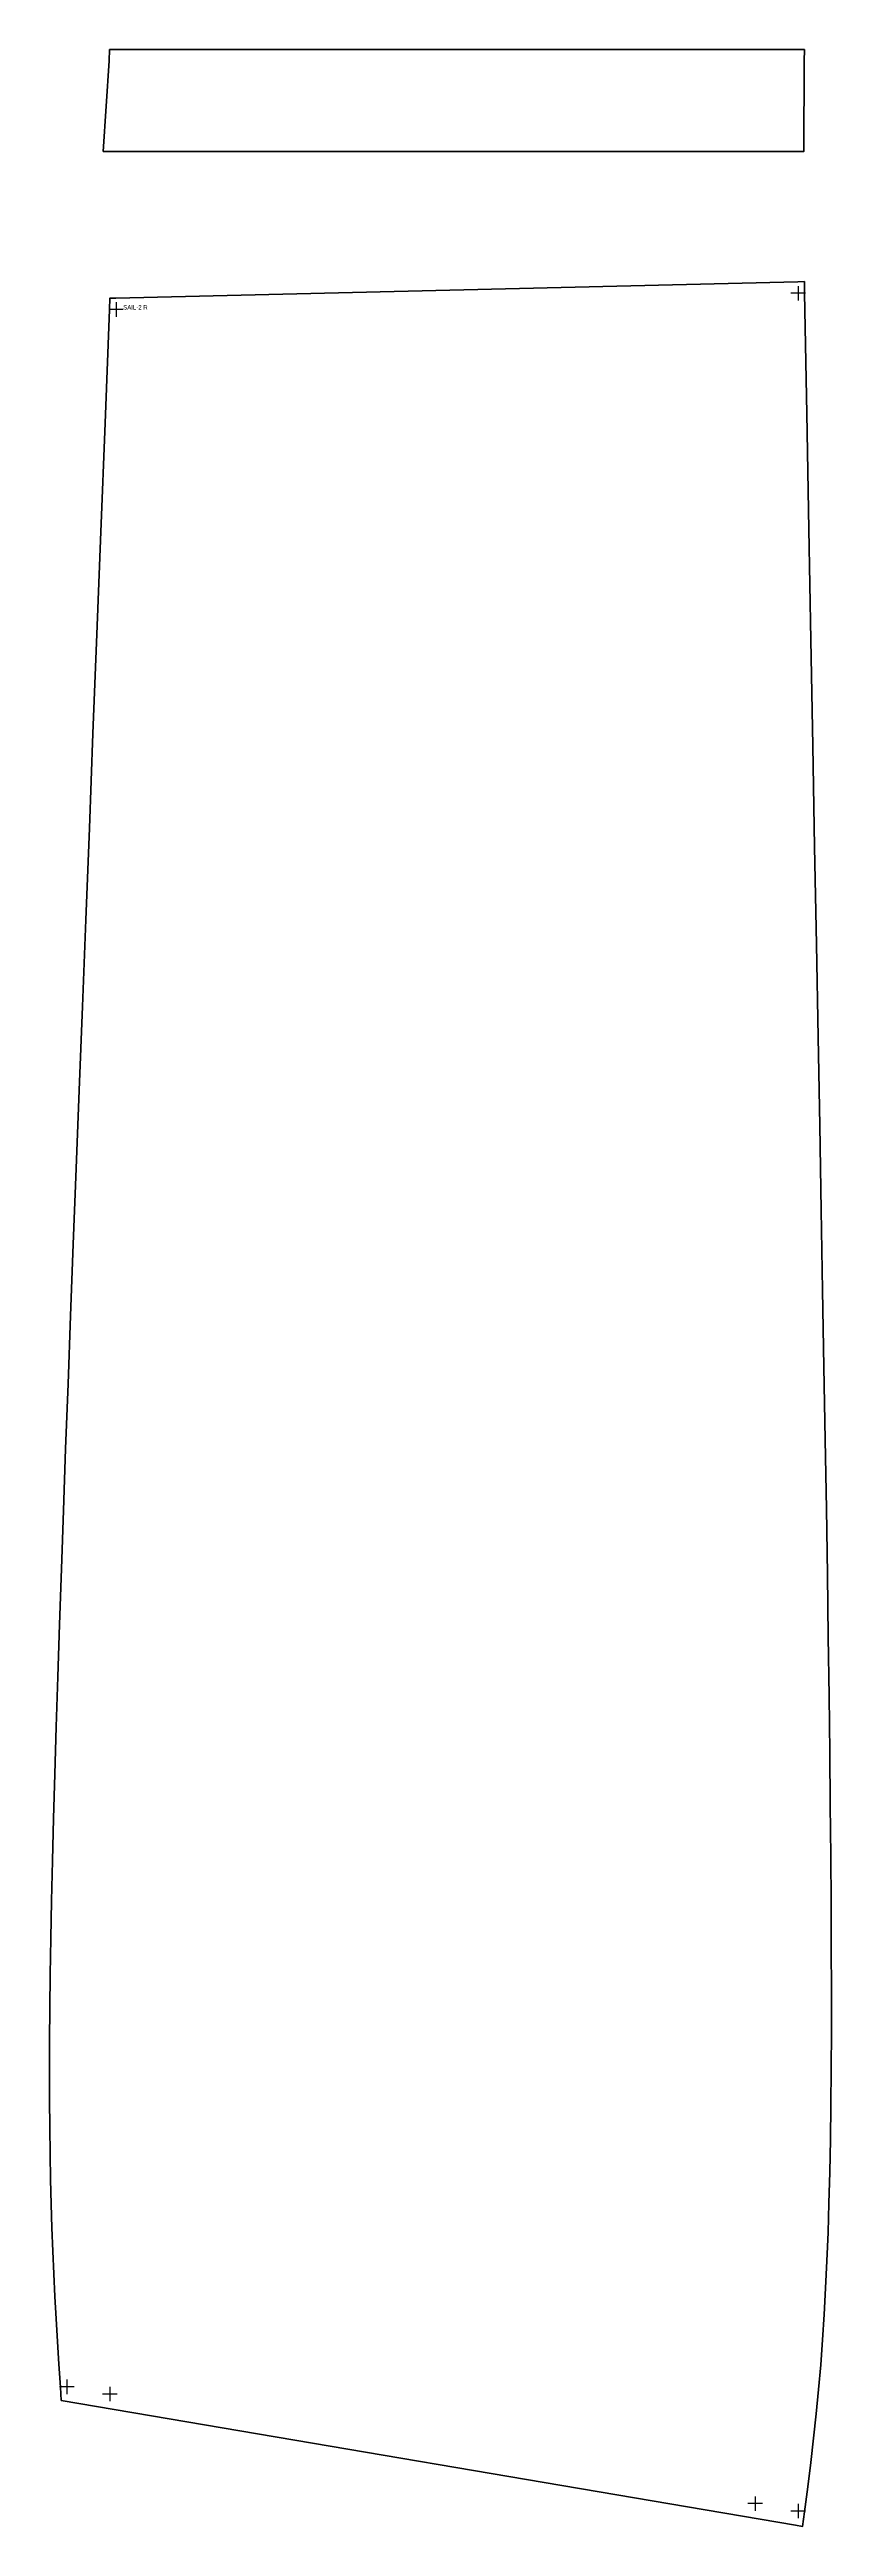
# Model space of a CAD drawing. Header units: millimetres. Extents: x -5850 to 7569, y -5370 to 4550.
# Drawn here: x -1460 to -921, y 962 to 2671 of the extents above; entities that cross this region are included whole.
import ezdxf

# ---------------------------------------------------------------- set-up
doc = ezdxf.new("R2010")
doc.units = ezdxf.units.MM
doc.layers.add('CUT', color=6, linetype='Continuous', lineweight=50)
doc.layers.add('PEN', color=5, linetype='Continuous')
doc.layers.add('TEXT', color=3, linetype='Continuous')

msp = doc.modelspace()

# ---------------------------------------------------------------- linework, layer by layer
at = {"layer": 'CUT'}
for points in [[(-939.4, 2671), (-939.5, 2663), (-939.9, 2600.6), (-1423, 2600.8), (-1419, 2663.3), (-1418.6, 2671), (-939.4, 2671)], [(-939.4, 2511), (-939.3, 2503), (-937.8, 2419.9), (-936.4, 2340.2), (-935, 2263.7), (-933.7, 2190.6), (-932.4, 2120.9), (-931.1, 2053.7), (-930, 1989.8), (-928.9, 1928.8), (-927.8, 1870.3), (-926.9, 1815.1), (-926, 1762.2), (-925.1, 1712), (-924.3, 1664.4), (-923.6, 1618.9), (-923, 1575.9), (-922.4, 1535), (-922, 1496.4), (-921.6, 1459.8), (-921.2, 1425), (-921, 1392.2), (-920.9, 1361.2), (-920.8, 1331.8), (-920.8, 1304), (-921, 1277.7), (-921.2, 1252.8), (-921.5, 1229.2), (-921.9, 1206.8), (-922.5, 1185.4), (-923.1, 1165), (-923.9, 1145.5), (-924.8, 1126.7), (-925.8, 1108.6), (-926.9, 1091), (-928.2, 1073.8), (-929.7, 1056.8), (-931.3, 1040), (-933.1, 1023.3), (-935, 1006.5), (-937.1, 989.6), (-939.3, 972.4), (-940.7, 962.3), (-940.7, 962.3), (-945.5, 963.1), (-1452, 1049.2), (-1452, 1049.2), (-1452.6, 1058.3), (-1453.7, 1074.2), (-1454.6, 1089.8), (-1455.5, 1105.4), (-1456.4, 1120.9), (-1457.1, 1136.5), (-1457.8, 1152.2), (-1458.4, 1168.3), (-1458.9, 1184.7), (-1459.3, 1201.7), (-1459.6, 1219.2), (-1459.9, 1237.5), (-1460, 1256.6), (-1460, 1276.6), (-1460, 1297.6), (-1459.8, 1319.8), (-1459.5, 1343.1), (-1459.1, 1367.8), (-1458.6, 1393.9), (-1458, 1421.5), (-1457.2, 1450.6), (-1456.4, 1481.3), (-1455.4, 1513.9), (-1454.4, 1548.3), (-1453.2, 1584.5), (-1451.9, 1622.9), (-1450.5, 1663.1), (-1449, 1705.7), (-1447.3, 1750.6), (-1445.6, 1797.4), (-1443.7, 1846.9), (-1441.7, 1899.1), (-1439.6, 1953.1), (-1437.4, 2010.9), (-1435.1, 2070.7), (-1432.6, 2133.9), (-1430.1, 2199.2), (-1427.4, 2267.7), (-1424.6, 2338.3), (-1421.7, 2413.3), (-1418.7, 2491.8), (-1418.4, 2499.6), (-1418.4, 2499.6), (-1414.4, 2499.6), (-944, 2510.9), (-939.4, 2511)]]:
    msp.add_lwpolyline(points, dxfattribs=at)
at = {"layer": 'PEN'}
for p, q in [((-1414.2, 2496.7), (-1414.2, 2486.7)), ((-938.8, 2502.9), (-948.8, 2502.9)), ((-943.8, 2507.9), (-943.8, 2497.9)), ((-1409.2, 2491.7), (-1419.2, 2491.7)), ((-1448.1, 1063.6), (-1448.1, 1053.6)), ((-1443.1, 1058.6), (-1453.1, 1058.6)), ((-1413.5, 1053.6), (-1423.5, 1053.6)), ((-1413.5, 1053.6), (-1423.5, 1053.6)), ((-1418.5, 1058.6), (-1418.5, 1048.6)), ((-1418.5, 1058.6), (-1418.5, 1048.6)), ((-968.4, 978), (-978.4, 978)), ((-968.4, 978), (-978.4, 978)), ((-973.4, 983), (-973.4, 973)), ((-973.4, 983), (-973.4, 973)), ((-943.8, 977.9), (-943.8, 967.9)), ((-938.8, 972.9), (-948.8, 972.9))]:
    msp.add_line(p, q, dxfattribs=at)

# ---------------------------------------------------------------- texts
at = {"layer": 'TEXT'}
msp.add_text('SAIL-2 R', height=3, dxfattribs=at).set_placement((-1409.2, 2491.7))

doc.saveas('drawing.dxf')
